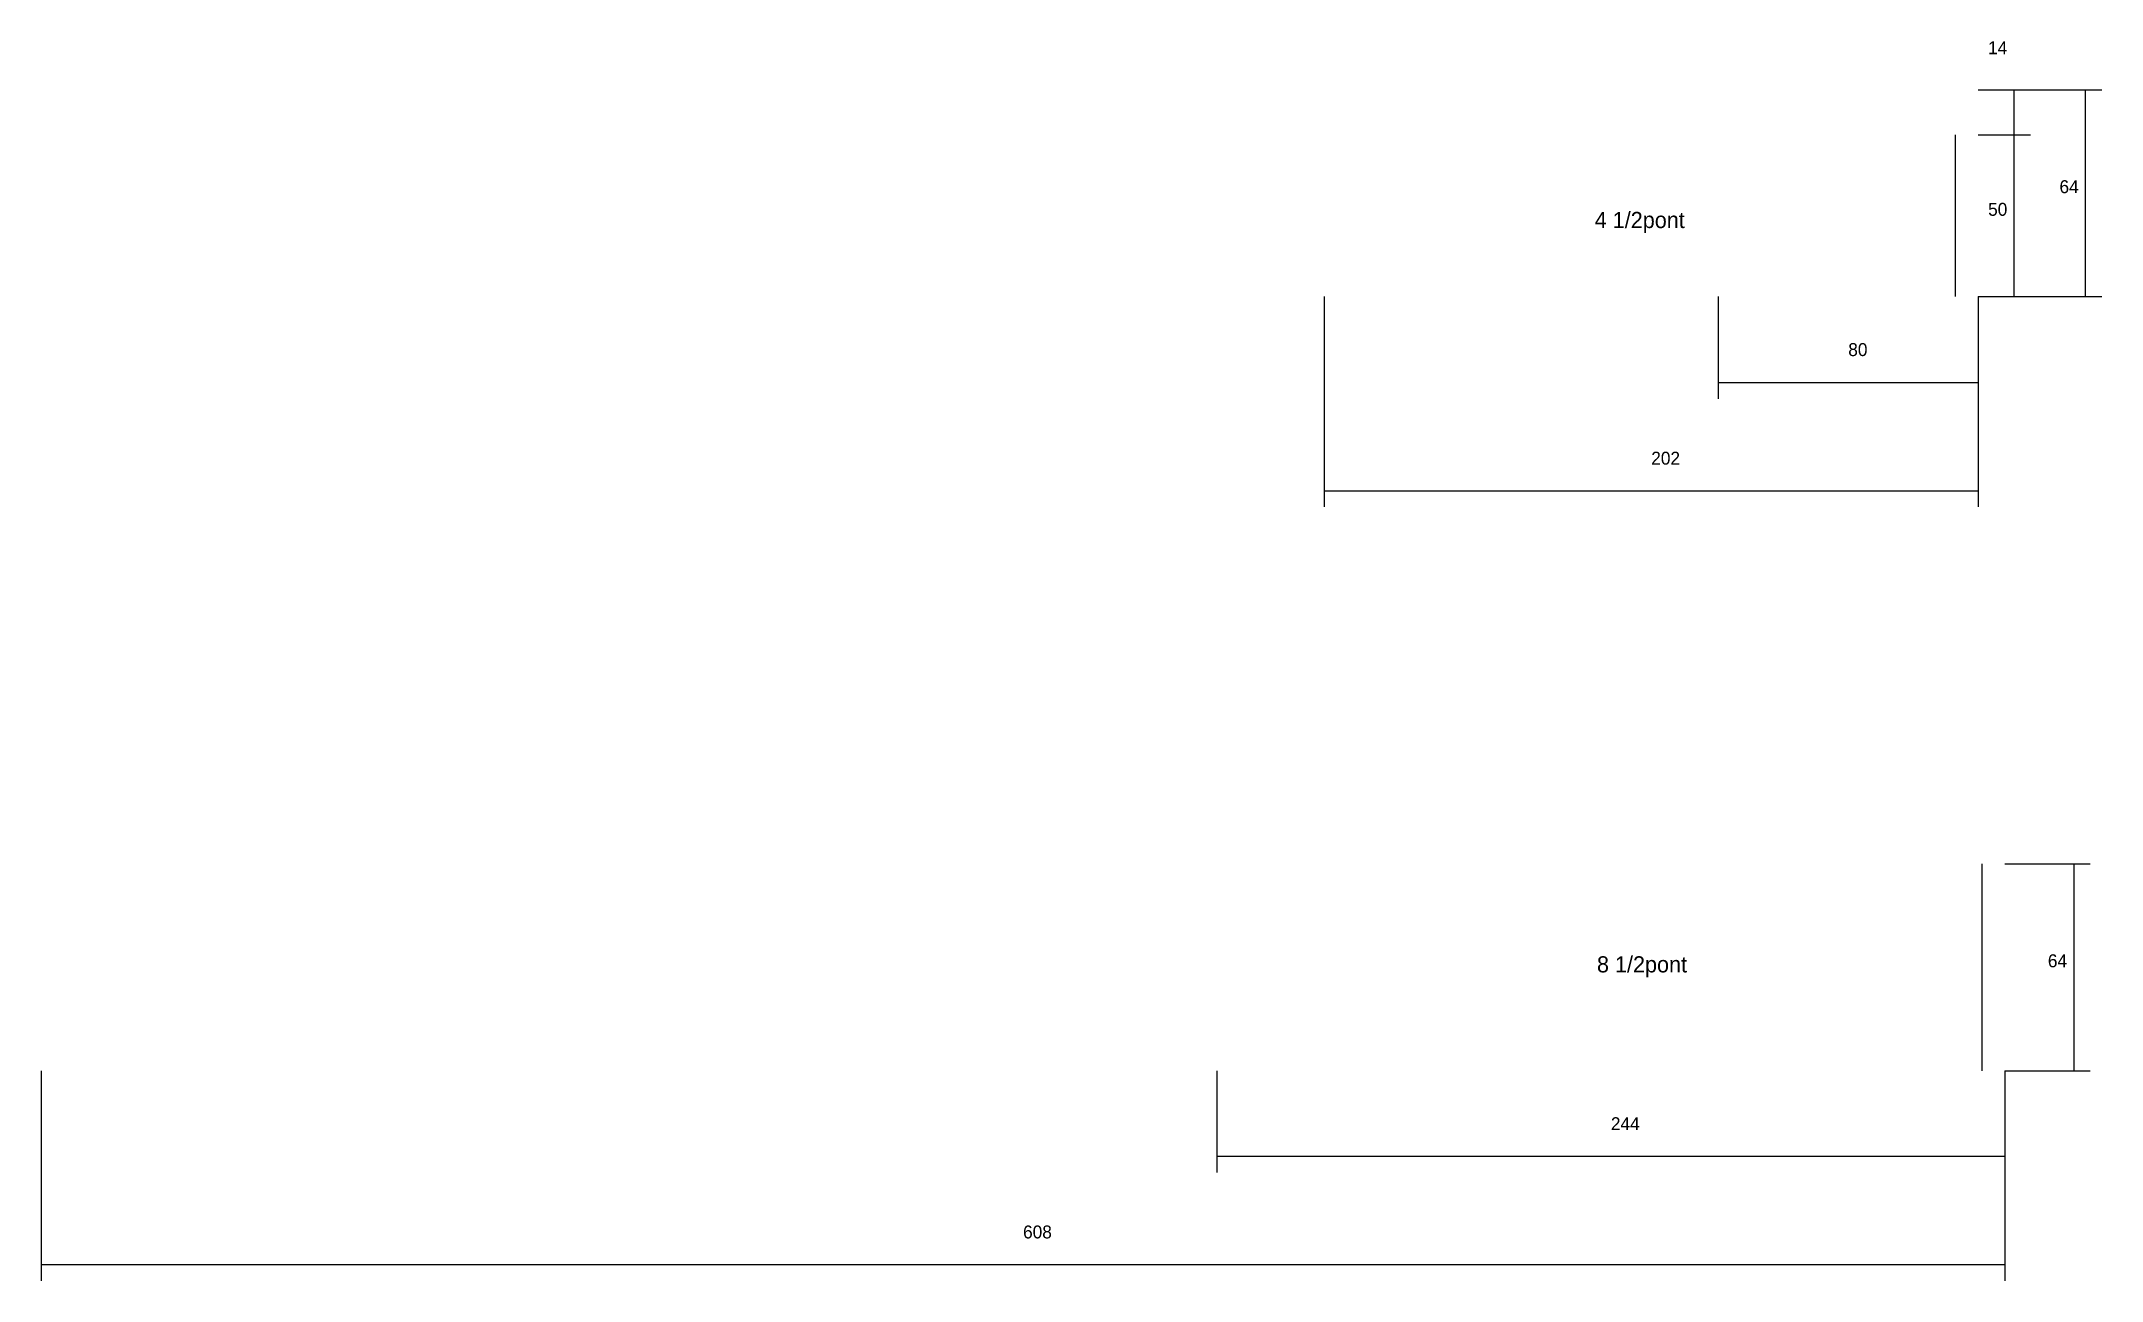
# Model space of a CAD drawing. Header units: metres. Extents: x -2848 to 22762, y -45195 to 1016.
# Drawn here: x -1391 to -753, y -13575 to -13191 of the extents above; entities that cross this region are included whole.
import ezdxf

# ---------------------------------------------------------------- set-up
doc = ezdxf.new("R2010")
doc.units = ezdxf.units.M
for name, color, linetype in [('COTA', 4, 'Continuous'), ('Cota Seção (2x)', 4, 'Continuous'), ('NOMENCLATURA', 7, 'Continuous'), ('SARR_2.2x7', 40, 'Continuous')]:
    doc.layers.add(name, color=color, linetype=linetype)

msp = doc.modelspace()

# ---------------------------------------------------------------- texts
at = {"layer": 'COTA'}
for s, p in [('80', (-831.7, -13288.8)), ('202', (-892.7, -13322.4)), ('244', (-905.2, -13528.3)), ('608', (-1087.2, -13561.8))]:
    msp.add_text(s, height=4, dxfattribs=at).set_placement(p)
at = {"layer": 'Cota Seção (2x)'}
for s, p in [('14', (-788.4, -13195.4)), ('64', (-766.3, -13238.4)), ('50', (-788.4, -13245.4)), ('64', (-769.9, -13477.9))]:
    msp.add_text(s, height=4, dxfattribs=at).set_placement(p)
at = {"layer": 'NOMENCLATURA'}
for s, p in [('4 1/2pont', (-910.2, -13249.2)), ('8 1/2pont', (-909.5, -13479.5))]:
    msp.add_text(s, height=5, dxfattribs=at).set_placement(p)

# ---------------------------------------------------------------- linework, layer by layer
at = {"layer": 'COTA'}
for p, q in [((-994, -13270.4), (-994, -13335.5)), ((-872, -13270.4), (-872, -13302)), ((-791.5, -13270.4), (-791.5, -13302)), ((-791.5, -13270.4), (-791.5, -13335.5)), ((-872, -13297), (-791.5, -13297)), ((-994, -13330.5), (-791.5, -13330.5)), ((-1391.2, -13509.9), (-1391.2, -13574.9)), ((-1027.2, -13509.9), (-1027.2, -13541.4)), ((-783.2, -13509.9), (-783.2, -13541.4)), ((-783.2, -13509.9), (-783.2, -13574.9)), ((-1027.2, -13536.4), (-783.2, -13536.4)), ((-1391.2, -13569.9), (-783.2, -13569.9))]:
    msp.add_line(p, q, dxfattribs=at)
at = {"layer": 'Cota Seção (2x)'}
for p, q in [((-791.5, -13206.4), (-775.3, -13206.4)), ((-791.5, -13206.4), (-753.2, -13206.4)), ((-780.3, -13220.4), (-780.3, -13206.4)), ((-758.2, -13270.4), (-758.2, -13206.4)), ((-791.5, -13220.4), (-775.3, -13220.4)), ((-791.5, -13220.4), (-775.3, -13220.4)), ((-780.3, -13270.4), (-780.3, -13220.4)), ((-791.5, -13270.4), (-775.3, -13270.4)), ((-791.5, -13270.4), (-753.2, -13270.4)), ((-783.2, -13445.9), (-756.8, -13445.9)), ((-761.8, -13509.9), (-761.8, -13445.9)), ((-783.2, -13509.9), (-756.8, -13509.9))]:
    msp.add_line(p, q, dxfattribs=at)
at = {"layer": 'SARR_2.2x7'}
for p, q in [((-798.5, -13270.4), (-798.5, -13220.4)), ((-790.2, -13509.9), (-790.2, -13445.9))]:
    msp.add_line(p, q, dxfattribs=at)

msp.set_redraw_order([(e.dxf.handle, doc.entitydb.next_handle()) for e in msp.query("TEXT MTEXT ATTDEF DIMENSION ARC_DIMENSION")])  # texts and dimensions are drawn at this point

doc.saveas('drawing.dxf')
